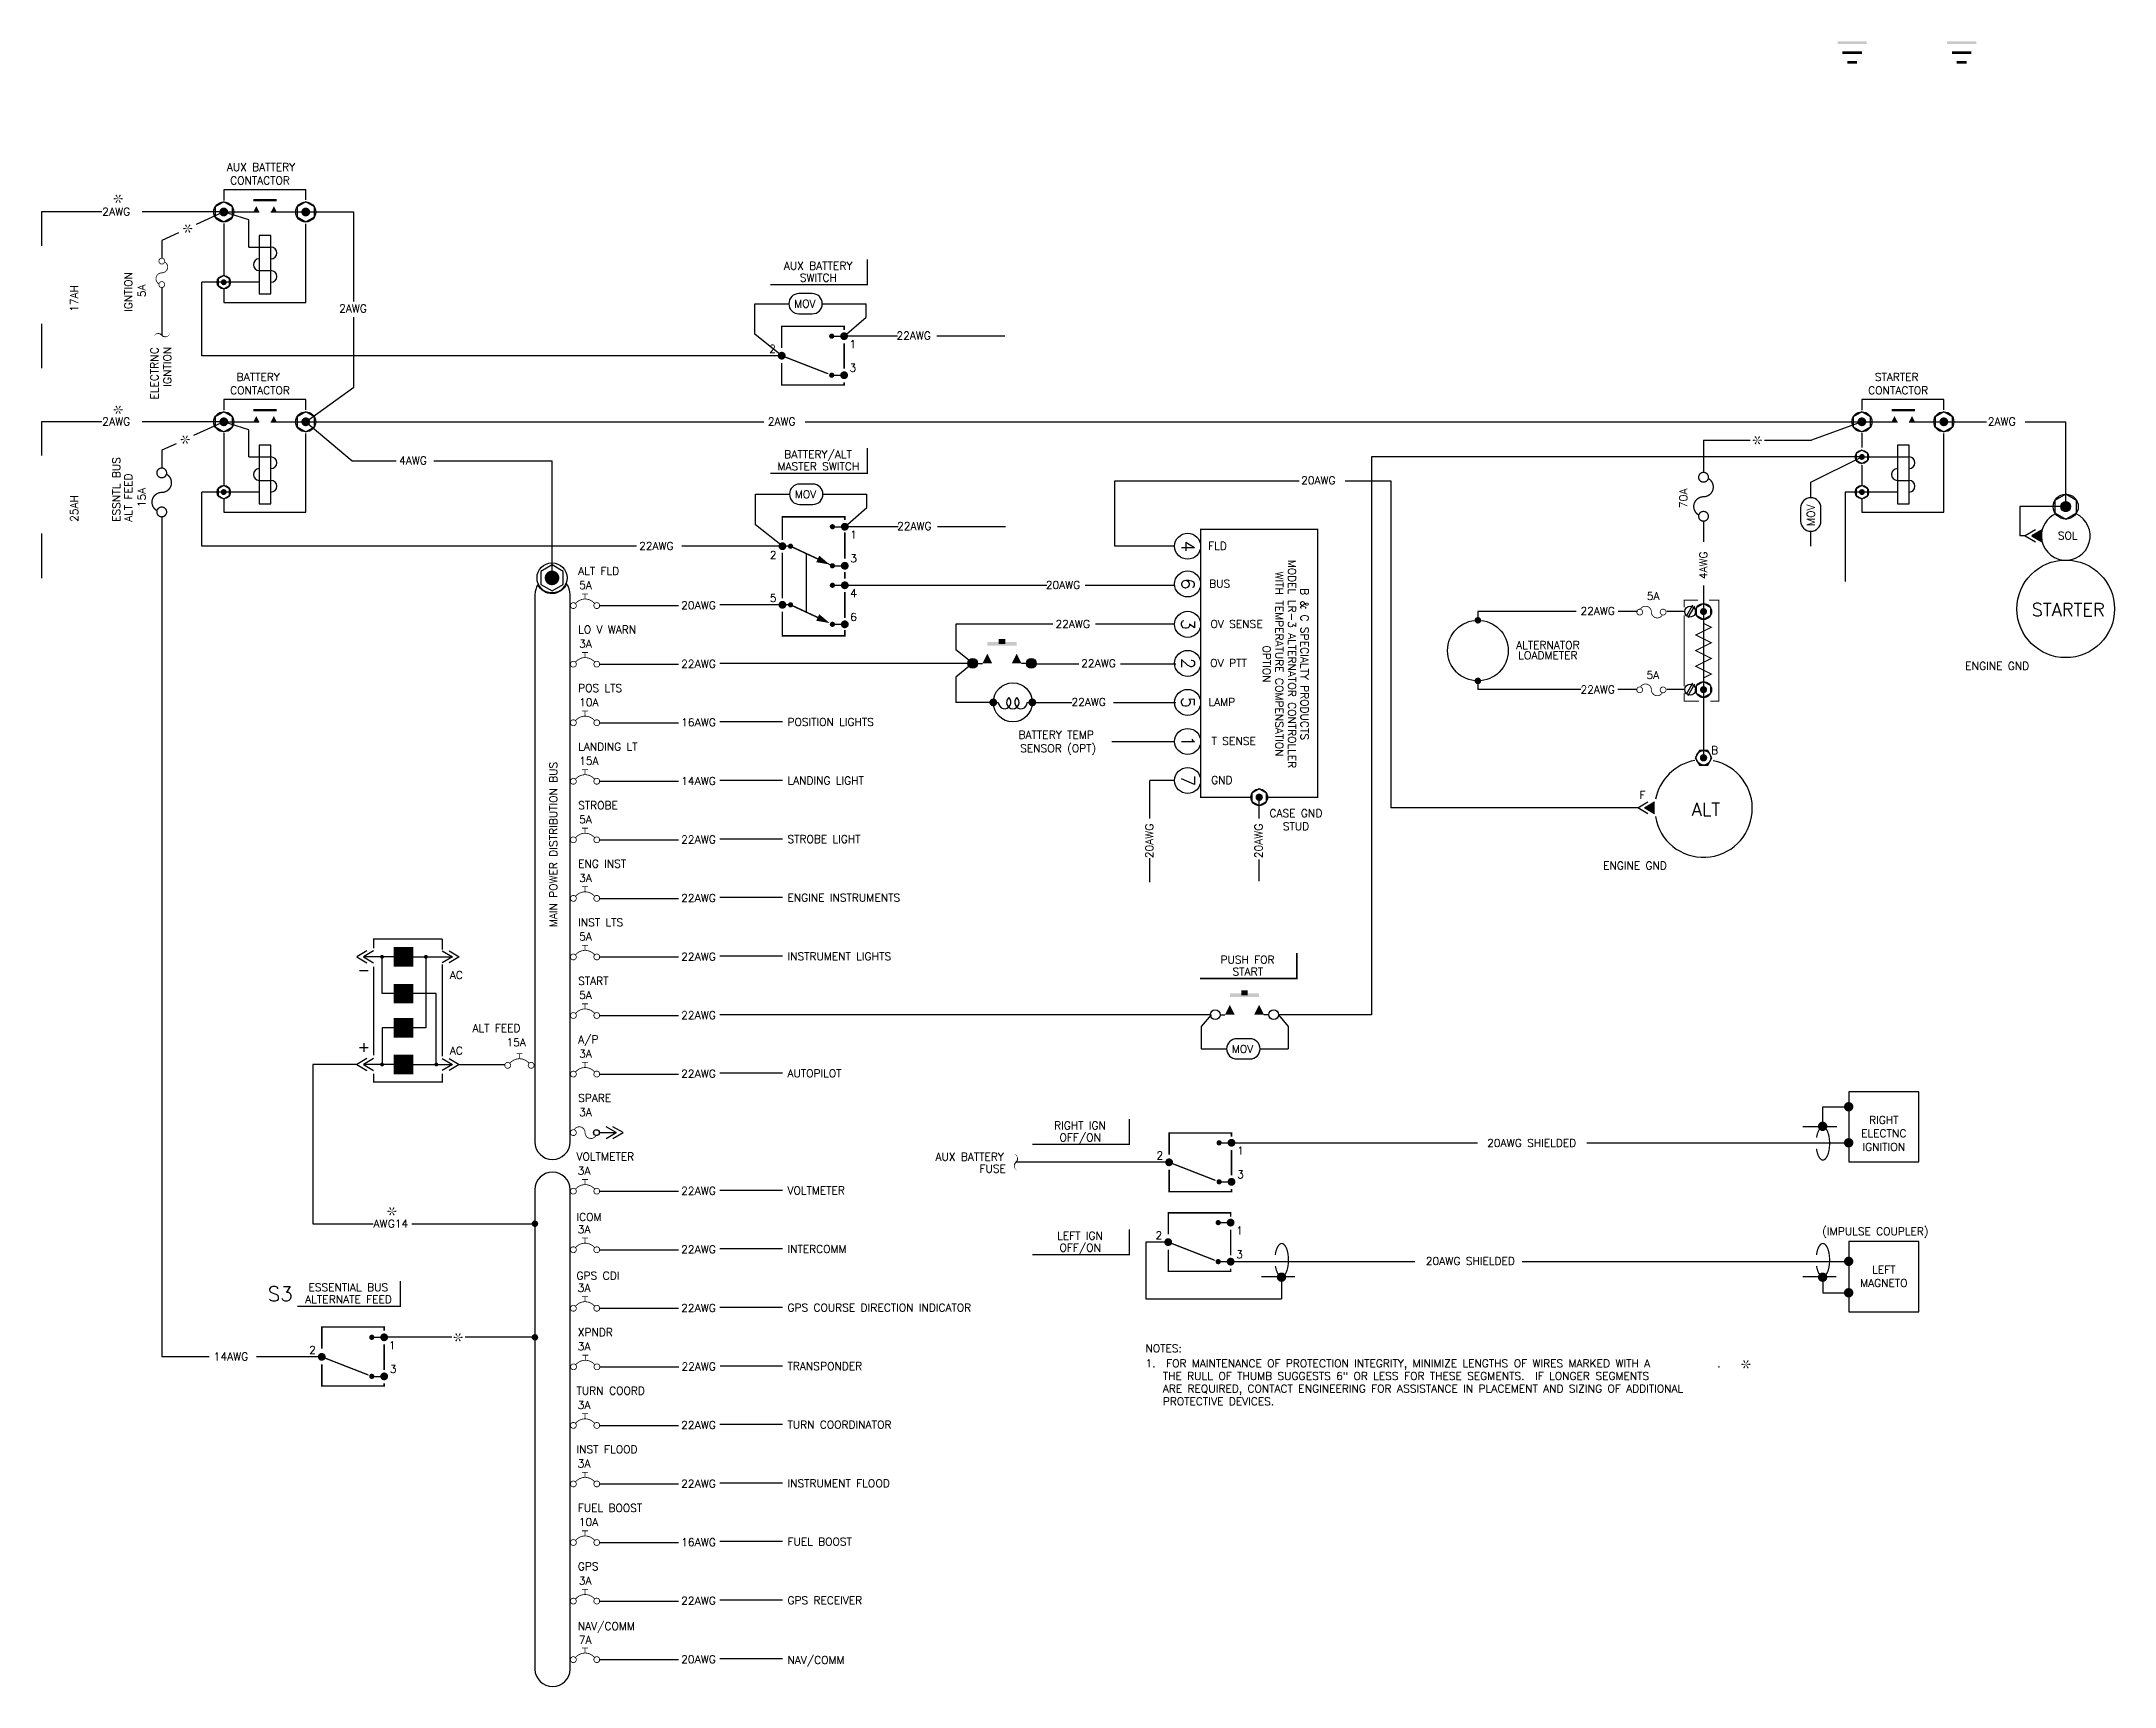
# Model space of a CAD drawing. Extents: x 0.7 to 32.5, y -19.5 to 25.
# Drawn here: x 0.72 to 16.66, y 0.43 to 13.07 of the extents above; entities that cross this region are included whole.
import ezdxf
from ezdxf.enums import TextEntityAlignment as Align

# ---------------------------------------------------------------- set-up
doc = ezdxf.new("R2010")
doc.units = 0
doc.header["$LTSCALE"] = 0.5
doc.linetypes.add('HIDDEN', pattern=[0])
doc.layers.get('0').update_dxf_attribs({"linetype": 'CONTINUOUS'})
doc.styles.get("Standard").update_dxf_attribs({"font": 'ROMANS'})

msp = doc.modelspace()

# ---------------------------------------------------------------- texts
at = {"color": 0}
for s, height, p in [('AUX BATTERY', 0.05999999999994, (2.143303969553155, 12.07270756004239)), ('CONTACTOR', 0.05999999999994, (2.169463635270599, 11.96985041718536)), ('2AWG', 0.05999961599994003, (1.186984465125364, 11.73033168531967)), ('2AWG', 0.05999961599994003, (3.007393132171649, 10.986255244916)), ('MOV', 0.05999999999994, (6.504864456689936, 11.0224020740998)), ('22AWG', 0.05999961599994003, (7.290933506644239, 10.7782354407441)), ('BATTERY', 0.05999999999994, (2.219594191095213, 10.46029605182729)), ('STARTER', 0.05999999999994, (14.81245320706342, 10.46029605182729)), ('CONTACTOR', 0.05999999999994, (2.169463635270599, 10.35743890897026)), ('CONTACTOR', 0.05999999999994, (14.76232265123881, 10.35743890897026)), ('2AWG', 0.05999961599994003, (1.186984465125364, 10.11792017710457)), ('2AWG', 0.05999961599994003, (6.301908379050134, 10.11792017710457)), ('2AWG', 0.05999961599994003, (15.6822176712796, 10.11792017710457)), ('4AWG', 0.05999961599994003, (3.467964048362086, 9.817920177104568)), ('20AWG', 0.05999961599994003, (10.40324084178679, 9.66506081647379)), ('MOV', 0.05999999999994, (6.509995784553162, 9.558045113378677)), ('22AWG', 0.05999961599994003, (7.296064834507464, 9.31387848002298)), ('22AWG', 0.05999961599994003, (5.313901000010221, 9.161650579499568)), ('ALT FLD', 0.06, (4.844450400669355, 8.969038765129536)), ('5A', 0.06, (4.852839186443837, 8.860077918123434)), ('20AWG', 0.05999961599994003, (5.637672494004366, 8.705441356684133)), ('20AWG', 0.05999961599994003, (8.439581904353625, 8.861611603947313)), ('22AWG', 0.05999961599994003, (8.51489951650648, 8.561611603947313)), ('LO V WARN', 0.06, (4.844450400669355, 8.51903876512954)), ('3A', 0.06, (4.852839186443837, 8.41007791812343)), ('22AWG', 0.05999961599994003, (5.637672494004366, 8.255441356684134)), ('22AWG', 0.05999961599994003, (8.712608248407717, 8.259136823116247)), ('POS LTS', 0.06, (4.844450400669355, 8.069038765129537)), ('10A', 0.06, (4.852839186443837, 7.960077918123436)), ('22AWG', 0.05999961599994003, (8.637290636254866, 7.961611603947319)), ('16AWG', 0.05999961599994003, (5.637672494004366, 7.805441356684136)), ('POSITION LIGHTS', 0.06, (6.453151679412147, 7.808425250103267)), ('LANDING LT', 0.06, (4.844450400669355, 7.619038765129535)), ('BATTERY TEMP', 0.06, (8.230454014498545, 7.710051790825244)), ('SENSOR (OPT)', 0.06, (8.243239749335704, 7.606407797812969)), ('B', 0.06, (13.55561091632696, 7.59196235553829)), ('15A', 0.06, (4.852839186443837, 7.510077918123433)), ('14AWG', 0.05999961599994003, (5.637672494004366, 7.355441356684133)), ('LANDING LIGHT', 0.06, (6.453151679412147, 7.358425250103271)), ('STROBE', 0.06, (4.844450400669355, 7.16903876512954)), ('5A', 0.06, (4.852839186443837, 7.06007791812343)), ('22AWG', 0.05999961599994003, (5.637672494004366, 6.905441356684134)), ('STROBE LIGHT', 0.06, (6.453151679412147, 6.908425250103268)), ('ENG INST', 0.06, (4.844450400669355, 6.719038765129537)), ('3A', 0.06, (4.852839186443837, 6.610077918123435)), ('22AWG', 0.05999961599994003, (5.637672494004366, 6.455441356684134)), ('ENGINE INSTRUMENTS', 0.06, (6.453151679412147, 6.458425250103265)), ('INST LTS', 0.06, (4.844450400669355, 6.269038765129541)), ('5A', 0.06, (4.852839186443837, 6.160077918123432)), ('22AWG', 0.05999961599994003, (5.637672494004366, 6.005441356684135)), ('INSTRUMENT LIGHTS', 0.06, (6.453151679412147, 6.008425250103262)), ('START', 0.06, (4.844450400669355, 5.819038765129537)), ('5A', 0.06, (4.852839186443837, 5.710077918123434)), ('22AWG', 0.05999961599994003, (5.637672494004366, 5.555441356684134)), ('ALT FEED', 0.06, (4.032228077668386, 5.455988227210028)), ('A/P', 0.06, (4.844450400669355, 5.369038765129534)), ('15A', 0.06, (4.294436371008866, 5.347027380203924)), ('3A', 0.06, (4.852839186443837, 5.26007791812343)), ('MOV', 0.05999999999994, (9.870225404458528, 5.29621935324544)), ('22AWG', 0.05999961599994003, (5.637672494004366, 5.105441356684133)), ('AUTOPILOT', 0.06, (6.453151679412147, 5.10842525010326)), ('SPARE', 0.06, (4.844450400669355, 4.919038765129536)), ('3A', 0.06, (4.852839186443837, 4.810077918123427)), ('VOLTMETER', 0.06, (4.832691954890217, 4.469038765129533)), ('3A', 0.06, (4.841080740664699, 4.360077918123431)), ('22AWG', 0.05999961599994003, (5.637672494004366, 4.205441356684134)), ('VOLTMETER', 0.06, (6.453151679412147, 4.208425250103262)), ('AWG14', 0.06, (3.272582609588643, 3.953392568181856)), ('ICOM', 0.06, (4.832691954890217, 4.004246630680341)), ('3A', 0.06, (4.841080740664699, 3.910077918123428)), ('(IMPULSE COUPLER)', 0.05999999999994002, (14.40897447859692, 3.894982606256799)), ('22AWG', 0.05999961599994003, (5.637672494004366, 3.755441356684133)), ('INTERCOMM', 0.06, (6.453151679412147, 3.758425250103259)), ('GPS CDI', 0.06, (4.832691954890217, 3.554246630680341)), ('3A', 0.06, (4.841080740664699, 3.460077918123428)), ('22AWG', 0.05999961599994003, (5.637672494004366, 3.305441356684133)), ('GPS COURSE DIRECTION INDICATOR', 0.06, (6.453151679412147, 3.308425250103259)), ('3A', 0.06, (4.841080740664699, 3.01007791812343)), ('XPNDR', 0.06, (4.841232717871685, 3.119038765129532)), ('NOTES:', 0.06, (9.205402810632862, 2.994684301428272)), ('14AWG', 0.05999961599994003, (2.042888089305457, 2.932409853002526)), ('22AWG', 0.05999961599994003, (5.63914130555932, 2.855441356684136)), ('TRANSPONDER', 0.06, (6.454620490967101, 2.858425250103267)), ('1.  FOR MAINTENANCE OF PROTECTION INTEGRITY, MINIMIZE LENGTHS OF WIRES MARKED WITH A    .', 0.06, (9.205402810632862, 2.87937021511283)), ('TURN COORD', 0.06, (4.832691954890217, 2.669038765129529)), ('   THE RULL OF THUMB SUGGESTS 6" OR LESS FOR THESE SEGMENTS.  IF LONGER SEGMENTS', 0.06, (9.205402810632862, 2.782227357969973)), ('   ARE REQUIRED, CONTACT ENGINEERING FOR ASSISTANCE IN PLACEMENT AND SIZING OF ADDITIONAL', 0.06, (9.205402810632862, 2.685084500827116)), ('3A', 0.06, (4.841080740664699, 2.560077918123427)), ('   PROTECTIVE DEVICES.', 0.06, (9.205402810632862, 2.587941643684259)), ('22AWG', 0.05999961599994003, (5.637672494004366, 2.405441356684134)), ('TURN COORDINATOR', 0.06, (6.453151679412147, 2.408425250103265)), ('INST FLOOD', 0.06, (4.832691954890217, 2.219038765129533)), ('3A', 0.06, (4.841080740664699, 2.110077918123431)), ('22AWG', 0.05999961599994003, (5.637672494004366, 1.955441356684132)), ('INSTRUMENT FLOOD', 0.06, (6.453151679412147, 1.958425250103262)), ('FUEL BOOST', 0.06, (4.841232717871685, 1.76903876512953)), ('10A', 0.06, (4.849621503646167, 1.660077918123428)), ('16AWG', 0.05999961599994003, (5.637672494004366, 1.505441356684133)), ('FUEL BOOST', 0.06, (6.453151679412147, 1.509460082555569)), ('GPS', 0.06, (4.841232717871685, 1.319038765129535)), ('3A', 0.06, (4.849621503646167, 1.210077918123429)), ('GPS RECEIVER', 0.06, (6.453151679412147, 1.058425250103263)), ('22AWG', 0.05999961599994003, (5.637672494004366, 1.055441356684132)), ('NAV/COMM', 0.06, (4.841232717871685, 0.8601178397429698)), ('7A', 0.06, (4.849621503646167, 0.7549572348492584)), ('20AWG', 0.05999961599994003, (5.637672494004366, 0.6054413566841326)), ('NAV/COMM', 0.06, (6.453151679412147, 0.5995043247166982))]:
    msp.add_text(s, height=height, dxfattribs=at).set_placement(p)
for s, height, p in [('AUX BATTERY', 0.05999999999994002, (6.689389714602572, 11.31443194418851)), ('SWITCH', 0.05999999999994002, (6.691529496088497, 11.22235995376348)), ('2', 0.06, (6.33847419911328, 10.6760866637783)), ('1', 0.06, (6.957690015029305, 10.71255946779563)), ('3', 0.06, (6.957690015029305, 10.53019544770896)), ('BATTERY/ALT', 0.05999999999994002, (6.689389714602572, 9.864976924183354)), ('MASTER SWITCH', 0.05999999999994002, (6.691529496088497, 9.772904933758324)), ('1', 0.06, (6.962821342892529, 9.24820250707451)), ('SOL', 0.06, (16.29438433337906, 9.241062531305246)), ('2', 0.06, (6.343605526976506, 9.091728135827957)), ('3', 0.06, (6.962821342892529, 9.06583848698784)), ('FLD', 0.05999961599994003, (9.760005038608115, 9.161915592913111)), ('BUS', 0.05999961599994003, (9.776919710618785, 8.87199831562057)), ('5', 0.06, (6.343605526976506, 8.761729703057178)), ('4', 0.06, (6.962821342892529, 8.798202507074514)), ('5A', 0.06, (13.10963615687069, 8.777033906765205)), ('6', 0.06, (6.962821342892529, 8.61583848698784)), ('OV SENSE', 0.05999961599994003, (9.906598862700589, 8.56191559291311)), ('22AWG', 0.06, (12.68204656422349, 8.662011982538628)), ('STARTER', 0.1, (16.29938791644492, 8.652370850707904)), ('ALTERNATOR', 0.06, (12.29968285565911, 8.399104738873016)), ('OV PTT', 0.05999961599994003, (9.844578398661465, 8.261915592913109)), ('LOADMETER', 0.06, (12.29968285565911, 8.320955289480084)), ('ENGINE GND', 0.06, (15.7539463621767, 8.239698746311312)), ('5A', 0.06, (13.10552468596216, 8.169060890419862)), ('LAMP', 0.05999961599994003, (9.792853821933184, 7.961915592913116)), ('22AWG', 0.06, (12.68204656422349, 8.058146880349101)), ('T SENSE', 0.05999961599994003, (9.884045966686362, 7.661915592913108)), ('GND', 0.05999961599994003, (9.793834382629454, 7.361915592913111)), ('F', 0.06, (13.02588081667069, 7.247939749206272)), ('ALT', 0.1, (13.51485349877153, 7.118161669038423)), ('CASE GND', 0.06, (10.36269362667838, 7.107591496803196)), ('STUD', 0.06, (10.36269362667838, 7.006934793904642)), ('ENGINE GND', 0.06, (12.9694119445033, 6.705489564641831)), ('PUSH FOR', 0.05999999999994002, (9.99069332633955, 5.982490685475016)), ('START', 0.05999999999994002, (9.992833107825476, 5.890418695049986)), ('RIGHT', 0.05999999999994002, (14.88182112834364, 4.750045916509887)), ('RIGHT IGN', 0.05999999999994002, (8.70274051833031, 4.707618978354502)), ('OFF/ON', 0.05999999999994002, (8.704880299816237, 4.615546987929473)), ('20AWG SHIELDED', 0.05999999999994002, (12.17549480355165, 4.573667509547398)), ('ELECTNC', 0.05999999999994002, (14.88182112834364, 4.647188773652847)), ('AUX BATTERY', 0.05999999999994002, (7.854547913669558, 4.46720254451105)), ('2', 0.06, (9.316317620552717, 4.47734516171159)), ('1', 0.06, (9.935533436468742, 4.513817965728924)), ('IGNITION', 0.05999999999994002, (14.88182112834364, 4.543022035533474)), ('FUSE', 0.05999999999994002, (8.031138652509668, 4.37513055408602)), ('3', 0.06, (9.935533436468742, 4.331453945642252)), ('LEFT IGN', 0.05999999999994002, (8.70274051833031, 3.860151004765311)), ('OFF/ON', 0.05999999999994002, (8.704880299816237, 3.768079014340282)), ('2', 0.06, (9.30941182919163, 3.863986770491518)), ('1', 0.06, (9.928627645107655, 3.900459574508853)), ('3', 0.06, (9.928627645107655, 3.718095554422181)), ('20AWG SHIELDED', 0.05999999999994002, (11.7039553068969, 3.66585098628117)), ('ESSENTIAL BUS', 0.05999999999994002, (3.077899040208575, 3.463667084134253)), ('MAGNETO', 0.05999999999994002, (14.88182112834364, 3.496675706568007)), ('LEFT', 0.05999999999994002, (14.88182112834364, 3.599532849425045)), ('S3', 0.1125, (2.554545911876053, 3.387328809453528)), ('ALTERNATE FEED', 0.05999999999994002, (3.080038821694501, 3.371595093709223)), ('2', 0.06, (2.802563591877605, 2.98248897656013)), ('1', 0.06, (3.414041770148135, 3.018961780577466)), ('3', 0.06, (3.421779407793631, 2.836597760490792))]:
    msp.add_text(s, height=height, dxfattribs=at).set_placement(p, align=Align.CENTER)
for s, p in [('17AH', (1.000814489043065, 10.98951716988234)), ('IGNTION', (1.416744083605403, 10.98951716988234)), ('5A', (1.519601226462437, 11.1021182372915)), ('ELECTRNC', (1.617908002239052, 10.31680895021085)), ('IGNTION', (1.716437293589018, 10.41525405052915)), ('ESSNTL BUS', (1.325098604579807, 9.377105661667237)), ('ALT FEED', (1.416744083605403, 9.377105661667237)), ('25AH', (1.000814489043065, 9.377105661667237)), ('15A', (1.519601226462437, 9.489706729076396)), ('70A', (13.37115390042621, 9.482803848922917)), ('MOV', (14.35119062037554, 9.344560757461458)), ('4AWG', (13.52458519488828, 8.9354628065045)), ('20AWG', (9.265720833429555, 6.792523163863066)), ('20AWG', (10.10548718307488, 6.792523163863066))]:
    msp.add_text(s, height=0.05999999999994, rotation=90, dxfattribs=at).set_placement(p)
for s, height, rotation, p in [('4', 0.1, 270, (9.482122625651472, 9.18913375323713)), ('6', 0.1, 270, (9.482122625651472, 8.899216475944588)), ('WITH TEMPERATURE COMPENSATION', 0.06, 270, (10.20468557494559, 8.283520447116988)), ('MODEL LR-3 ALTERNATOR CONTROLLER', 0.06, 270, (10.30182843208845, 8.283520447116988)), ('B & C SPECIALTY PRODUCTS', 0.06, 270, (10.3989712892313, 8.283520447116988)), ('3', 0.1, 270, (9.482122625651472, 8.589133753237128)), ('2', 0.1, 270, (9.482122625651472, 8.289133753237131)), ('OPTION', 0.06, 270, (10.10754271780273, 8.283520447116988)), ('5', 0.1, 270, (9.482122625651472, 7.989133753237135)), ('1', 0.1, 270, (9.482122625651472, 7.68913375323713)), ('MAIN POWER DISTRIBUTION BUS', 0.05999999999994002, 90, (4.684095249426202, 6.897049983886871)), ('7', 0.1, 270, (9.482122625651472, 7.38913375323713))]:
    msp.add_text(s, height=height, rotation=rotation, dxfattribs=at).set_placement(p, align=Align.CENTER)
for p in [(3.958170870617552, 5.863774903053772), (3.958170870617552, 5.283344339213293)]:
    msp.add_text('AC', height=0.06, dxfattribs=at).set_placement(p, align=Align.RIGHT)

# ---------------------------------------------------------------- blocks, each defined once
blk = doc.blocks.new('CB')
at = {"color": 0, "const_width": 0.01}
for points in [[(-0.3047399613886519, -0.03719923071831133, 273.9696988207883), (-0.3052825490245326, -0.0371260646420204, 273.9696988207883)], [(-0.02704903082498689, 0.02597306164975421, 0.4727572666355321), (-0.2729509691754153, 0.02597306164926749, 0.4727572666355321)], [(-0.005842398127015258, -0.03704208935961262, 692.0208592420624), (-0.006056408857205042, -0.03700770070883053, 692.0208592420624)]]:
    blk.add_lwpolyline(points, format="xyb", dxfattribs=at)
for points in [[(-0.1875, 0.1499999999999986), (-0.1125000000000007, 0.1499999999999986)], [(-0.1500000000000021, 0.08409902576697448), (-0.1500000000000021, 0.1499999999999986)]]:
    blk.add_lwpolyline(points, dxfattribs=at)
blk = doc.blocks.new('BBCP')
at = {"color": 0}
blk.add_line((0.2250247472256968, 0), (0.8337464384351927, 0), dxfattribs=at)
at = {"color": 0, "xscale": 0.6, "yscale": 0.6, "zscale": 0.6}
blk.add_blockref('CB', (0.2054702213235435, -4.940492459581947e-15), dxfattribs=at)
blk = doc.blocks.new('LAMP')
at = {"color": 0}
for p, q in [((0, 0), (0.03877701951980583, 0)), ((0.2612229804801958, 0), (0.3000000000000007, 0))]:
    blk.add_line(p, q, dxfattribs=at)
at = {"color": 0, "const_width": 0.03}
for points in [[(-0.01499999999999968, 0, 1), (0.01499999999999968, 0, 1)], [(0.285000000000001, 0, 1), (0.3150000000000004, 0, 1)]]:
    blk.add_lwpolyline(points, format="xyb", close=True, dxfattribs=at)
at = {"color": 0}
blk.add_circle((0.1500000000000004, 0), 0.15, dxfattribs=at)
for centre, start, end in [((0.08719172867000857, 0), 180, 49.56020690844326), ((0.1500000000000004, 0), 130.4397930915567, 49.56020690844189), ((0.212808271329993, 0), 130.4397930915589, 0)]:
    blk.add_arc(centre, 0.04841470915020239, start, end, dxfattribs=at)
blk = doc.blocks.new('SPADETERM')
at = {"color": 0}
for p, q in [((0, 0), (-0.09778629398190475, 0.0564569431535098)), ((-0.09778629398190475, -0.0564569431535098), (0, 0)), ((0.06509466086077254, 0), (-0.03269163312113221, 0.0564569431535098)), ((-0.03269163312113221, -0.0564569431535098), (0.06509466086077254, 0))]:
    blk.add_line(p, q, dxfattribs=at)
blk = doc.blocks.new('SPADTERM')
at = {"color": 0, "xscale": 0.8, "yscale": 0.8, "zscale": 0.8, "rotation": 270}
blk.add_blockref('SPADETERM', (0, 0.05207572868861732), dxfattribs=at)
blk = doc.blocks.new('FUSE')
at = {"color": 0, "const_width": 0.01}
blk.add_lwpolyline([(0.1404259733037172, -0.03625724772812688, -729.2147678623838), (0.1406250000000036, -0.03630921887069505, -0.7745966692415445), (0, 0, 0.7745966692414826), (-0.1406250000000036, 0.03630921887069505, 55.55771820439573), (-0.1380376597728556, 0.03554085559310494, 55.55771820439573)], format="xyb", dxfattribs=at)
blk = doc.blocks.new('GND')
at = {"color": 0}
for points in [[(5.2875, 6.46), (5.2875, 6.44), (5.5125, 6.46), (5.5125, 6.44)], [(5.325, 6.385), (5.325, 6.365), (5.475, 6.385), (5.475, 6.365)], [(5.4375, 6.29), (5.4375, 6.31), (5.3625, 6.29), (5.3625, 6.31)]]:
    blk.add_trace(points, dxfattribs=at)
blk = doc.blocks.new('DOT')
at = {"color": 0, "const_width": 0.025}
blk.add_lwpolyline([(-0.01249999999999929, 0, 1), (0.01249999999999929, 0, 1)], format="xyb", close=True, dxfattribs=at)
blk = doc.blocks.new('CUTOFF')
at = {"color": 0}
blk.add_lwpolyline([(-0.1278728342885813, -0.02914608058412682, 0, 0.02, -0.591879645207404), (0, 0, 0.02, 0, 0.591879645207404), (0.1278728342885955, 0.02914608058414103, 0, 0, 0.591879645207404)], format="xyseb", dxfattribs=at)
blk = doc.blocks.new('PB')
at = {"color": 0}
for p, q in [((0.03749999999999964, 0), (0.07499999999999929, 0)), ((0.4124999999999996, 0), (0.375, 0))]:
    blk.add_line(p, q, dxfattribs=at)
for centre in [(0, 0), (0.4500000000000002, 0)]:
    blk.add_circle(centre, 0.03749999999999964, dxfattribs=at)
for points in [[(0.07499999999999929, 0), (0.1499999999999995, 0), (0.1124999999999998, 0.07500000000000018)], [(0.375, 0), (0.375, 0), (0.2999999999999998, 0), (0.3374999999999995, 0.07500000000000018)]]:
    blk.add_solid(points, dxfattribs=at)
for points in [[(0.3374999999999995, 0.1350000000000007), (0.3374999999999995, 0.165), (0.1124999999999998, 0.1350000000000007), (0.1124999999999998, 0.165)], [(0.1999999999999993, 0.1500000000000004), (0.25, 0.1500000000000004), (0.1999999999999993, 0.1875), (0.25, 0.1875)]]:
    blk.add_trace(points, dxfattribs=at)
blk = doc.blocks.new('DIODE')
at = {"color": 0}
blk.add_lwpolyline([(0, 0, 0.15, 0.15, 0), (0, -0.02324600182806336, 0, 0.15, 0), (0, -0.1510990118823976, 0.15, 0.15, 0)], format="xyseb", dxfattribs=at)
blk = doc.blocks.new('STAR')
at = {"color": 0}
for points in [[(-6.661338147750939e-16, 0, 0, 0.01, 0), (-0.03000000000000069, 0, 0, 0, 0)], [(-9.992007221626409e-16, 0, 0, 0.01, 0), (-0.01500000000000112, 0.02598076211353373, 0, 0, 0)], [(-5.551115123125783e-16, -8.881784197001252e-16, 0, 0.01, 0), (-0.01500000000000079, -0.02598076211353373, 0, 0, 0)], [(-6.661338147750939e-16, 8.881784197001252e-16, 0, 0.01, 0), (0.01499999999999946, 0.02598076211353373, 0, 0, 0)], [(-8.881784197001252e-16, 0, 0, 0.01, 0), (0.01499999999999924, -0.02598076211353373, 0, 0, 0)], [(-6.661338147750939e-16, 0, 0, 0.01, 0), (0.02999999999999936, 0, 0, 0, 0)]]:
    blk.add_lwpolyline(points, format="xyseb", dxfattribs=at)
at = {"color": 0, "const_width": 0.005}
for points in [[(-0.02750000000000075, 0, 1), (-0.03250000000000064, 0, 1)], [(-0.01375000000000115, 0.02381569860407229, 1), (-0.0162500000000011, 0.02814582562299428, 1)], [(0.01374999999999948, 0.02381569860407318, 1), (0.01624999999999943, 0.02814582562299517, 1)], [(0.02749999999999941, 0, 1), (0.03249999999999931, 0, 1)], [(-0.01375000000000082, -0.02381569860407318, 1), (-0.01625000000000076, -0.02814582562299517, 1)], [(0.01374999999999926, -0.02381569860407229, 1), (0.01624999999999921, -0.02814582562299428, 1)]]:
    blk.add_lwpolyline(points, format="xyb", close=True, dxfattribs=at)

# ---------------------------------------------------------------- linework, layer by layer
at = {"color": 0}
for p, q in [((1.183597099062016, 11.75785383460949), (0.7191951863921884, 11.75785383460949)), ((0.7191951863921884, 11.75785383460949), (0.7191951863921884, 11.49848016310997)), ((2.120754532449096, 11.75785383460949), (1.492782852152468, 11.75785383460949)), ((2.120754532449096, 11.75785383460949), (1.908476907811632, 11.66054607148093)), ((2.314426823878117, 11.69711332021167), (2.11934569110564, 11.75785383460949)), ((2.141845691105617, 11.75785383460949), (2.393359521769507, 11.75785383460949)), ((2.314426823878117, 11.48785383460922), (2.314426823878117, 11.69711332021167)), ((2.483359521769416, 11.75785383460949), (2.750754532449097, 11.75785383460949)), ((2.750754532449097, 11.75785383460949), (3.120140240704073, 11.75785383460949)), ((3.120140240704072, 11.07091792446639), (3.120140240704073, 11.75785383460949)), ((1.773930286811017, 11.59887009056473), (1.643703041796084, 11.53917410549593)), ((1.643703041796084, 11.53917410549593), (1.643703041796084, 11.40203291128176)), ((2.314426823878117, 11.48785383460922), (2.483359521769416, 11.48785383460922)), ((2.393359521769507, 11.57785383460913), (2.393359521769507, 11.12785383460958)), ((2.483359521769416, 11.57785383460913), (2.393359521769507, 11.57785383460913)), ((2.483359521769416, 11.12785383460958), (2.483359521769416, 11.57785383460913)), ((1.643703041796084, 11.1782086949583), (1.643703041796084, 10.81136223250499)), ((1.95108764751753, 10.65352968951051), (1.95108764751753, 11.2178538346095)), ((2.393359521769507, 11.21785383460949), (1.95108764751753, 11.2178538346095)), ((2.393359521769507, 11.3078538346094), (2.483359521769416, 11.3078538346094)), ((2.393359521769507, 11.12785383460958), (2.483359521769416, 11.12785383460958)), ((6.202245425104777, 11.0529254862209), (6.464590551114461, 11.0529254862209)), ((6.202245425104778, 10.81863674382958), (6.202245425104777, 11.0529254862209)), ((6.643865109807421, 11.13091825860862), (6.542583323502178, 11.13091825860862)), ((6.721857882195137, 11.0529254862209), (7.060130260889927, 11.0529254862209)), ((7.060130260889927, 10.95006701832608), (7.060130260889927, 11.0529254862209)), ((0.7191951863921884, 10.89848016310997), (0.7191951863921884, 10.55727157035934)), ((3.120140240704072, 10.41152474252576), (3.120140240704072, 10.95008499537223)), ((6.542583323502178, 10.97493271383318), (6.643865109807421, 10.97493271383318)), ((6.889593453811409, 10.80349071395825), (7.060130260889927, 10.95006701832608)), ((6.410022062676587, 10.65352968951051), (6.202245425104778, 10.81863674382958)), ((6.79432191034549, 10.80349071395825), (6.889593453811409, 10.80349071395825)), ((7.300179756522562, 10.80349071395825), (6.9107217030211, 10.80349071395825)), ((8.123872014132495, 10.80349071395825), (7.60221872022795, 10.80349071395825)), ((6.410022062676587, 10.65352968951051), (1.95108764751753, 10.65352968951051)), ((2.750754532449097, 10.14544232639439), (3.120140240704072, 10.41152474252576)), ((6.79432191034549, 10.50349071395825), (6.889593453811409, 10.50349071395825)), ((0.7191951863921886, 10.14544232639439), (0.7191951863921886, 9.886068654894867)), ((1.183597099062016, 10.14544232639439), (0.7191951863921886, 10.14544232639439)), ((2.120754532449096, 10.14544232639439), (1.492782852152468, 10.14544232639439)), ((2.120754532449096, 10.14544232639439), (1.889177019982024, 10.03928752196066)), ((2.314426823878117, 10.08470181199657), (2.11934569110564, 10.14544232639439)), ((2.141845691105617, 10.14544232639439), (2.393359521769507, 10.14544232639439)), ((2.314426823878117, 9.875442326394118), (2.314426823878117, 10.08470181199657)), ((2.483359521769416, 10.14544232639439), (2.750754532449097, 10.14544232639439)), ((2.750754532449097, 10.14544232639439), (6.271911207064891, 10.14544232639439)), ((2.750754532449097, 10.14544232639439), (3.106539047554718, 9.845442326394387)), ((6.589930838815071, 10.14544232639439), (14.7136135484173, 10.14544232639439)), ((14.7136135484173, 10.14544232639439), (14.3270994927853, 10.00379698492486)), ((14.73470470707383, 10.14544232639439), (14.98621853773771, 10.14544232639439)), ((15.07621853773762, 10.14544232639439), (15.34361354841731, 10.14544232639439)), ((15.34361354841731, 10.14544232639439), (15.67099876689758, 10.14544232639439)), ((15.96898417381218, 10.14544232639439), (16.28061018959167, 10.14544232639439)), ((16.28061018959167, 9.493880837359157), (16.28061018959167, 10.14544232639439)), ((1.7537469005752, 9.977206546623675), (1.643703041796084, 9.926762597280835)), ((1.643703041796084, 9.926762597280835), (1.643703041796084, 9.789621403066661)), ((2.393359521769507, 9.965442326394033), (2.393359521769507, 9.515442326394478)), ((2.483359521769416, 9.965442326394033), (2.393359521769507, 9.965442326394033)), ((2.483359521769416, 9.515442326394478), (2.483359521769416, 9.965442326394033)), ((13.49607577191827, 10.00379698492486), (13.49607577191827, 9.756133926315684)), ((13.49607577191827, 10.00379698492486), (13.85525697025149, 10.00379698492486)), ((13.96384653230179, 10.00379698492486), (14.3270994927853, 10.00379698492486)), ((14.98621853773771, 9.965442326394033), (14.98621853773771, 9.515442326394478)), ((15.07621853773762, 9.965442326394033), (14.98621853773771, 9.965442326394033)), ((15.07621853773762, 9.515442326394478), (15.07621853773762, 9.965442326394033)), ((2.314426823878117, 9.875442326394118), (2.483359521769416, 9.875442326394118)), ((3.106539047554718, 9.845442326394387), (3.445070035952182, 9.845442326394387)), ((3.736588031723181, 9.845442326394387), (4.644037427977209, 9.845442326394387)), ((4.644037427977209, 8.945784049638238), (4.644037427977209, 9.845442326394387)), ((14.7136135484173, 9.875442326394388), (10.94281898990722, 9.875442326394388)), ((10.94281898990722, 9.875442326394388), (10.94281898990723, 5.589172728789389)), ((14.32066720825444, 9.682495719180146), (14.7136135484173, 9.875442326394388)), ((14.71421596212135, 9.875442326394118), (15.07621853773762, 9.875442326394118)), ((2.393359521769507, 9.605442326394389), (1.95108764751753, 9.605442326394396)), ((1.95108764751753, 9.189172728789387), (1.95108764751753, 9.605442326394396)), ((2.393359521769507, 9.6954423263943), (2.483359521769416, 9.6954423263943)), ((6.207376752968003, 9.58856852549978), (6.469721878977687, 9.58856852549978)), ((6.207376752968004, 9.354279783108456), (6.207376752968003, 9.58856852549978)), ((6.648996437670647, 9.666561297887498), (6.547714651365403, 9.666561297887498)), ((6.726989210058363, 9.58856852549978), (7.065261588753152, 9.588568525499777)), ((7.065261588753152, 9.485710057604962), (7.065261588753152, 9.588568525499777)), ((8.97055636858898, 9.18913375323713), (8.97055636858898, 9.692582965763606)), ((8.97055636858898, 9.692582965763606), (10.38864495679197, 9.692582965763606)), ((10.74084218722348, 9.692582965763606), (11.09281898990722, 9.692582965763606)), ((11.09281898990722, 9.692582965763606), (11.09281898990722, 7.178868760886162)), ((14.32066720825444, 9.56155418296666), (14.32066720825444, 9.682495719180146)), ((14.7136135484173, 9.605442326394389), (14.58396485713442, 9.605442326394389)), ((14.58396485713442, 9.605442326394389), (14.58396485713442, 8.91719138529905)), ((14.98621853773772, 9.605442326394389), (14.7136135484173, 9.605442326394392)), ((14.98621853773771, 9.6954423263943), (15.07621853773762, 9.6954423263943)), ((1.643703041796084, 9.409485644902563), (1.643703041796084, 2.959932002292342)), ((2.393359521769507, 9.515442326394478), (2.483359521769416, 9.515442326394478)), ((6.547714651365403, 9.510575753112061), (6.648996437670647, 9.510575753112061)), ((6.894724781674634, 9.339133753237128), (7.065261588753152, 9.485710057604962)), ((14.24267443586672, 9.483561410578943), (14.24267443586672, 9.3822796242737)), ((14.39865998064216, 9.3822796242737), (14.39865998064216, 9.483561410578943)), ((14.98621853773771, 9.515442326394478), (15.07621853773762, 9.515442326394478)), ((16.28061018959167, 9.493880837359157), (15.92864713123955, 9.493880837359157)), ((15.92864713123955, 9.493880837359157), (15.92864713123955, 9.26888083735938)), ((0.7191951863921884, 9.28606865489487), (0.7191951863921884, 8.944860062144244)), ((6.415153390539813, 9.189172728789387), (6.207376752968004, 9.354279783108456)), ((6.799453238208715, 9.339133753237128), (6.894724781674634, 9.339133753237128)), ((7.305311084385787, 9.339133753237128), (6.915853030884325, 9.339133753237128)), ((8.12900334199572, 9.339133753237128), (7.607350048091175, 9.339133753237128)), ((13.49607577191827, 9.382864092003661), (13.49607577191827, 9.222608413601218)), ((14.32066720825444, 9.189506624339394), (14.32066720825444, 9.304286851885983)), ((15.9689125646865, 9.26888083735938), (15.92864713123955, 9.26888083735938)), ((5.292611508418108, 9.189172728789387), (1.95108764751753, 9.189172728789387)), ((6.415153390539813, 9.189172728789387), (5.640955464625054, 9.189172728789387)), ((6.477693616790737, 9.189172728789387), (6.400153390539813, 9.189172728789387)), ((6.799453238208715, 9.039133753237131), (6.477693616790737, 9.189172728789387)), ((9.430259025987999, 9.18913375323713), (8.97055636858898, 9.18913375323713)), ((6.799453238208715, 9.039133753237131), (6.894724781674634, 9.039133753237131)), ((6.799453238208715, 8.889133753237129), (6.894724781674634, 8.889133753237129)), ((6.900147770086996, 8.889133753237129), (8.448105634238674, 8.889133753237129)), ((8.743099615170689, 8.889133753237129), (9.430259025987999, 8.889133753237129)), ((13.49607577191827, 8.888282910663658), (13.49607577191827, 7.563410230455504)), ((6.415153390539813, 8.739172728789388), (5.934867744822188, 8.739172728789388)), ((6.477693616790737, 8.739172728789388), (6.400153390539813, 8.739172728789388)), ((11.76141684326764, 8.687163324725631), (11.76141684326764, 8.620146591067684)), ((12.51600633064896, 8.687163324725631), (11.76141684326764, 8.687163324725631)), ((12.988821722833, 8.687163324725631), (12.84080995376989, 8.687163324725631)), ((13.3511862967288, 8.687163324725631), (13.21495084733619, 8.687163324725631)), ((13.41226109704534, 8.736174598031027), (13.3617604443506, 8.648704901748333)), ((13.4261175035059, 8.728174598031028), (13.37561685081115, 8.640704901748334)), ((6.799453238208715, 8.589133753237128), (6.894724781674634, 8.589133753237128)), ((7.749429962630018, 8.589133753237128), (7.749429962630018, 8.394307402835377)), ((8.495179141834209, 8.589133753237128), (7.749429962630018, 8.589133753237128)), ((9.430259025987999, 8.589133753237128), (8.821555461163246, 8.589133753237128)), ((7.840709475578562, 8.289172728789392), (5.934867744822188, 8.289172728789392)), ((7.849160624395493, 8.312888003296862), (7.749429962630018, 8.394307402835377)), ((7.915709475578204, 8.289172728789392), (7.953209475578204, 8.289172728789392)), ((8.290709475578204, 8.289172728789392), (8.253209475578204, 8.289172728789392)), ((7.849160624395493, 8.265457454281918), (7.749429962630018, 8.184038054743404)), ((7.749429962630018, 8.184038054743404), (7.749429962630018, 7.989133753237135)), ((8.365625127768768, 8.286658972406062), (8.692887873735453, 8.286658972406062)), ((9.012987725385084, 8.286658972406062), (9.44008843571524, 8.286658972406062)), ((11.76141684326764, 8.154180058383577), (11.76141684326764, 8.087163324725632)), ((13.41226109704534, 8.136174598031028), (13.3617604443506, 8.048704901748334)), ((13.4261175035059, 8.128174598031029), (13.37561685081115, 8.040704901748333)), ((8.03618874744757, 7.989133753237135), (7.749429962630018, 7.989133753237135)), ((8.33618874744757, 7.989133753237135), (8.639537898460514, 7.989133753237135)), ((8.959637750110147, 7.989133753237135), (9.44008843571524, 7.989133753237135)), ((12.55300927291474, 8.087163324725632), (11.76141684326764, 8.087163324725632)), ((12.98471029419747, 8.087163324725632), (12.83669852513436, 8.087163324725632)), ((13.3511862967288, 8.087163324725632), (13.21495084733619, 8.087163324725632)), ((6.415153390539813, 7.83917272878939), (5.934867744822188, 7.83917272878939)), ((8.948671701496542, 7.689904381346058), (9.428957347214167, 7.689904381346058)), ((6.415153390539813, 7.389172728789394), (5.934867744822188, 7.389172728789394)), ((9.430259025987999, 7.38913375323713), (9.238522868178283, 7.38913375323713)), ((9.238522868178283, 7.09650064534182), (9.238522868178283, 7.38913375323713)), ((10.08023967190742, 7.09650064534182), (10.08023967190742, 7.260062940905091)), ((12.99003292902016, 7.178868760886162), (11.09281898990722, 7.178868760886162)), ((6.415153390539813, 6.939172728789392), (5.934867744822188, 6.939172728789392)), ((9.238522868178283, 6.608212560386492), (9.238522868178283, 6.791792671793879)), ((10.08023967190742, 6.616299096828418), (10.08023967190742, 6.782960534685255)), ((6.415153390539813, 6.489172728789389), (5.934867744822188, 6.489172728789389)), ((3.426906767379576, 6.033736694200406), (3.194686393212856, 6.033736694200406)), ((3.337475772879096, 5.751254415817541), (3.337475772879096, 6.033736694200406)), ((3.578005779261974, 6.033736694200406), (3.878765043002782, 6.033736694200406)), ((3.674458936874143, 6.033736694200406), (3.674458936874143, 5.488745625654444)), ((6.415153390539813, 6.039172728789393), (5.934867744822188, 6.039172728789393)), ((3.754421027484358, 5.751254415817534), (3.337475772879096, 5.751254415817541)), ((3.754421027484357, 5.206263347271579), (3.754421027484358, 5.751254415817534)), ((9.710281500903912, 5.589172728789389), (5.934867744822188, 5.589172728789388)), ((9.710281500903912, 5.589172728789389), (9.634603918970988, 5.497866763878436)), ((10.94281898990723, 5.589172728789389), (10.22807553999902, 5.589172728789389)), ((10.22807553999902, 5.589172728789389), (10.30375312193195, 5.497866763878436)), ((3.337475772879096, 5.488745625654444), (3.337475772879096, 5.206263347271579)), ((3.674458936874143, 5.488745625654444), (3.337475772879096, 5.488745625654444)), ((9.634603918970988, 5.497866763878436), (9.63460391897099, 5.326742765366543)), ((10.30375312193195, 5.497866763878436), (10.30375312193195, 5.326742765366542)), ((9.63460391897099, 5.326742765366543), (9.829951498883053, 5.326742765366542)), ((10.00922605757601, 5.404735537754261), (9.90794427127077, 5.404735537754261)), ((10.08721882996373, 5.326742765366542), (10.30375312193195, 5.326742765366542)), ((3.142610664524238, 5.206263347271579), (2.806078789688068, 5.206263347271579)), ((2.806078789688068, 5.206263347271579), (2.806078789688068, 3.98269635326284)), ((3.426906767379576, 5.206263347271579), (3.194686393212856, 5.206263347271579)), ((3.578005779261974, 5.206263347271579), (3.878765043002782, 5.206263347271579)), ((3.9308407716914, 5.206263347271579), (4.27822119685311, 5.206263347271579)), ((6.415153390539813, 5.139172728789391), (5.934867744822188, 5.139172728789391)), ((9.90794427127077, 5.248749992978823), (10.00922605757601, 5.248749992978823)), ((14.41196583468384, 4.881686708104093), (14.61182112834391, 4.881686708104093)), ((14.41196583468384, 4.738390211487111), (14.41196583468384, 4.881686708104093)), ((5.012580416504124, 4.682963505973949), (5.139333044480213, 4.682963505973949)), ((5.137864232925259, 4.682963505973949), (5.059635197739735, 4.72812906049676)), ((5.059635197739735, 4.637797951451138), (5.137864232925259, 4.682963505973949)), ((5.189939961613877, 4.682963505973949), (5.111710926428353, 4.72812906049676)), ((5.111710926428353, 4.637797951451138), (5.189939961613877, 4.682963505973949)), ((14.5202317080759, 4.727493097038382), (14.25862614459744, 4.727493097038382)), ((9.772165331784926, 4.604749211891541), (9.867436875250846, 4.604749211891541)), ((9.867436875250846, 4.604749211891541), (11.7590273026849, 4.604749211891541)), ((12.59865706654776, 4.604749211891541), (14.6118211283439, 4.604749211891541)), ((9.387865484116023, 4.454788187443799), (8.21010603980645, 4.454788187443799)), ((9.772165331784926, 4.304749211891542), (9.867436875250846, 4.304749211891543)), ((6.415153390539813, 4.239172728789385), (5.934867744822188, 4.239172728789385)), ((9.76525954042384, 3.991390820671469), (9.860531083889759, 3.991390820671469)), ((2.806078789688068, 3.98269635326284), (3.268846084116251, 3.98269635326284)), ((3.56527100465598, 3.98269635326284), (4.512638291977335, 3.982696353262839)), ((9.380959692754937, 3.841429796223728), (9.208100189567734, 3.841429796223728)), ((9.208100189567734, 3.841429796223728), (9.208100189567734, 3.405529396581698)), ((6.415153390539813, 3.789172728789389), (5.934867744822188, 3.789172728789389)), ((9.76525954042384, 3.691390820671471), (9.860531083889759, 3.691390820671471)), ((9.770745388321899, 3.693717044895487), (11.27587679209526, 3.693717044895487)), ((12.10147951693378, 3.693717044895485), (14.61182112834391, 3.693717044895485)), ((10.3543221188272, 3.575886699938317), (10.09846303707319, 3.575886699938317)), ((10.25180272715959, 3.564989585489591), (10.25180272715959, 3.405529396581698)), ((14.51448522635145, 3.575886699938317), (14.25862614459744, 3.575886699938317)), ((14.41196583468384, 3.564989585489591), (14.41196583468384, 3.452473832091031)), ((9.208100189567734, 3.405529396581698), (10.25180272715959, 3.405529396581698)), ((14.41196583468384, 3.452473832091031), (14.61182112834391, 3.452473832091031)), ((6.415153390539813, 3.339172728789389), (5.934867744822188, 3.339172728789389)), ((3.258411303109815, 3.109893026740081), (3.353682846575735, 3.109893026740081)), ((3.873027078840649, 3.109893026740083), (3.351574154083344, 3.109893026740083)), ((4.512638291977335, 3.109893026740083), (3.976765827605573, 3.109893026740083)), ((2.007297785279258, 2.959932002292342), (1.643703041796084, 2.959932002292342)), ((2.874111455440912, 2.95993200229234), (2.371968502348452, 2.95993200229234)), ((6.416622202094767, 2.889172728789391), (5.936336556377142, 2.889172728789391)), ((3.258411303109815, 2.809893026740084), (3.353682846575735, 2.809893026740084)), ((6.415153390539813, 2.439172728789388), (5.934867744822188, 2.439172728789388)), ((6.415153390539813, 1.989172728789385), (5.934867744822188, 1.989172728789385)), ((6.415153390539813, 1.540207561241693), (5.934867744822188, 1.540207561241693)), ((6.415153390539813, 1.089172728789386), (5.934867744822188, 1.089172728789386)), ((6.415153390539813, 0.6391727287893836), (5.934867744822188, 0.6391727287893836))]:
    msp.add_line(p, q, dxfattribs=at)
at = {"color": 0, "linetype": 'HIDDEN'}
msp.add_line((6.597318434179268, 9.133390760335722), (6.597318434179268, 8.683390760335723), dxfattribs=at)
at = {"color": 0}
for points in [[(2.187321336085059, 11.79628619660781), (2.120754532449096, 11.83471855860612), (2.054187728813133, 11.79628619660781), (2.054187728813133, 11.71942147261117), (2.120754532449096, 11.68098911061286), (2.187321336085059, 11.71942147261117)], [(2.81732133608506, 11.79628619660781), (2.750754532449097, 11.83471855860612), (2.684187728813133, 11.79628619660781), (2.684187728813133, 11.71942147261117), (2.750754532449097, 11.68098911061286), (2.81732133608506, 11.71942147261117)], [(2.165132401539738, 11.24347540927503), (2.120754532449096, 11.26909698394058), (2.076376663358454, 11.24347540927503), (2.076376663358454, 11.19223225994395), (2.120754532449096, 11.1666106852784), (2.165132401539738, 11.19223225994395)], [(2.187321336085059, 10.18387468839271), (2.120754532449096, 10.22230705039102), (2.054187728813133, 10.18387468839271), (2.054187728813133, 10.10700996439607), (2.120754532449096, 10.06857760239776), (2.187321336085059, 10.10700996439607)], [(2.81732133608506, 10.18387468839271), (2.750754532449097, 10.22230705039102), (2.684187728813133, 10.18387468839271), (2.684187728813133, 10.10700996439607), (2.750754532449097, 10.06857760239776), (2.81732133608506, 10.10700996439607)], [(14.78018035205327, 10.18387468839271), (14.7136135484173, 10.22230705039102), (14.64704674478134, 10.18387468839271), (14.64704674478134, 10.10700996439607), (14.7136135484173, 10.06857760239776), (14.78018035205327, 10.10700996439607)], [(15.41018035205327, 10.18387468839271), (15.34361354841731, 10.22230705039102), (15.27704674478134, 10.18387468839271), (15.27704674478134, 10.10700996439607), (15.34361354841731, 10.06857760239776), (15.41018035205327, 10.10700996439607)], [(14.75799141750795, 9.901063901059931), (14.7136135484173, 9.926685475725478), (14.66923567932666, 9.901063901059931), (14.66923567932666, 9.849820751728846), (14.7136135484173, 9.8241991770633), (14.75799141750795, 9.849820751728846)], [(2.165132401539738, 9.631063901059932), (2.120754532449096, 9.656685475725478), (2.076376663358454, 9.631063901059932), (2.076376663358454, 9.579820751728846), (2.120754532449096, 9.5541991770633), (2.165132401539738, 9.579820751728846)], [(14.75799141750795, 9.631063901059932), (14.7136135484173, 9.656685475725478), (14.66923567932666, 9.631063901059932), (14.66923567932666, 9.579820751728846), (14.7136135484173, 9.5541991770633), (14.75799141750795, 9.579820751728846)], [(16.36381869413663, 9.54192128985705), (16.28061018959166, 9.589961742354948), (16.19740168504671, 9.54192128985705), (16.19740168504671, 9.44584038486126), (16.28061018959166, 9.397799932363366), (16.36381869413663, 9.44584038486126)], [(4.730594057076327, 8.995757542748766), (4.644037427977213, 9.045731035859287), (4.557480798878092, 8.995757542748766), (4.557480798878092, 8.895810556527724), (4.644037427977213, 8.845837063417196), (4.730594057076327, 8.895810556527724)], [(13.44282232900951, 8.717909214324285), (13.49607577191828, 8.748655103922937), (13.54932921482705, 8.717909214324285), (13.54932921482705, 8.65641743512698), (13.49607577191828, 8.625671545528325), (13.44282232900951, 8.65641743512698)], [(13.44282232900951, 8.117909214324284), (13.49607577191828, 8.148655103922938), (13.54932921482705, 8.117909214324284), (13.54932921482705, 8.05641743512698), (13.49607577191828, 8.025671545528326), (13.44282232900951, 8.05641743512698)], [(13.46404880358635, 7.618882566818809), (13.43202183525441, 7.563410230455507), (13.46404880358635, 7.507937894092206), (13.5281027402502, 7.507937894092206), (13.56012970858214, 7.563410230455507), (13.5281027402502, 7.618882566818809)], [(10.13571200827072, 7.292089909237021), (10.08023967190742, 7.324116877568952), (10.02476733554412, 7.292089909237021), (10.02476733554412, 7.228035972573161), (10.08023967190742, 7.196009004241227), (10.13571200827072, 7.228035972573161)], [(14.61182112834391, 4.99754591650964), (14.61182112834391, 4.457545916510178), (15.15182112834337, 4.457545916510178), (15.15182112834337, 4.99754591650964)], [(14.61182112834391, 3.847032849424799), (14.61182112834391, 3.307032849425336), (15.15182112834337, 3.307032849425336), (15.15182112834337, 3.847032849424799)]]:
    msp.add_lwpolyline(points, close=True, dxfattribs=at)
at = {"color": 0, "linetype": 'HIDDEN'}
for points in [[(2.120754532449096, 11.92860705796006), (2.120754532449096, 11.84736653106308)], [(2.750754532449097, 11.85061875517272), (2.750754532449097, 11.92860705796006), (2.120886158156863, 11.92860705796006)], [(2.120754532449096, 11.67012031708764), (2.120754532449096, 11.27262506261209)], [(2.120754532449096, 11.16110391264249), (2.120754532449096, 11.06228749459367), (2.750754532449097, 11.06228749459367), (2.750754532449097, 11.666868092978)], [(2.120754532449096, 10.31619554974496), (2.120754532449096, 10.23495502284798)], [(2.750754532449097, 10.23820724695762), (2.750754532449097, 10.31619554974496), (2.120886158156863, 10.31619554974496)], [(14.7136135484173, 10.31619554974496), (14.7136135484173, 10.23495502284798)], [(15.34361354841731, 10.23820724695762), (15.34361354841731, 10.31619554974496), (14.71374517412507, 10.31619554974496)], [(2.120754532449096, 10.05770880887254), (2.120754532449096, 9.660213554396993)], [(2.120754532449096, 9.548692404427388), (2.120754532449096, 9.449875986378572), (2.750754532449097, 9.449875986378572), (2.750754532449097, 10.0544565847629)], [(14.7136135484173, 10.05770880887254), (14.7136135484173, 9.947595461255066)], [(14.7136135484173, 9.548692404427388), (14.7136135484173, 9.449875986378572), (15.34361354841731, 9.449875986378572), (15.34361354841731, 10.0544565847629)], [(14.7136135484173, 9.813146564145569), (14.7136135484173, 9.660213554396993)]]:
    msp.add_lwpolyline(points, dxfattribs=at)
at = {"color": 0}
for points, const_width in [([(2.103879532449114, 11.75785383460949, 1), (2.137629532449077, 11.75785383460949, 1)], 0.03374999999996624), ([(2.733879532449116, 11.75785383460949, 1), (2.767629532449079, 11.75785383460949, 1)], 0.03374999999996624), ([(2.109504532449108, 11.21785383460949, 1), (2.132004532449083, 11.21785383460949, 1)], 0.0224999999999775), ([(6.395022062676587, 10.65352968951051, 1), (6.425022062676588, 10.65352968951051, 1)], 0.03), ([(6.784321910345488, 10.80349071395825, 1), (6.804321910345491, 10.80349071395825, 1)], 0.02), ([(6.874593453811409, 10.80349071395825, 1), (6.90459345381141, 10.80349071395825, 1)], 0.03), ([(6.784321910345488, 10.50349071395825, 1), (6.804321910345491, 10.50349071395825, 1)], 0.02), ([(6.874593453811409, 10.50349071395825, 1), (6.90459345381141, 10.50349071395825, 1)], 0.03), ([(2.103879532449114, 10.14544232639439, 1), (2.137629532449077, 10.14544232639439, 1)], 0.03374999999996624), ([(2.733879532449116, 10.14544232639439, 1), (2.767629532449079, 10.14544232639439, 1)], 0.03374999999996624), ([(14.69673854841732, 10.14544232639439, 1), (14.73048854841729, 10.14544232639439, 1)], 0.03374999999996624), ([(15.32673854841732, 10.14544232639439, 1), (15.36048854841729, 10.14544232639439, 1)], 0.03374999999996624), ([(14.70236354841732, 9.875442326394388, 1), (14.72486354841729, 9.875442326394388, 1)], 0.0224999999999775), ([(2.109504532449108, 9.605442326394389, 1), (2.132004532449083, 9.605442326394389, 1)], 0.0224999999999775), ([(14.70236354841732, 9.605442326394389, 1), (14.72486354841729, 9.605442326394389, 1)], 0.0224999999999775), ([(16.25951643959169, 9.493880837359157, 1), (16.30170393959165, 9.493880837359157, 1)], 0.04218749999995781), ([(6.789453238208715, 9.339133753237128, 1), (6.809453238208715, 9.339133753237128, 1)], 0.02), ([(6.879724781674635, 9.339133753237128, 1), (6.909724781674634, 9.339133753237128, 1)], 0.03), ([(6.400153390539813, 9.189172728789387, 1), (6.430153390539813, 9.189172728789387, 1)], 0.03), ([(6.467693616790737, 9.189172728789387, 1), (6.487693616790737, 9.189172728789387, 1)], 0.02), ([(4.616037427977207, 8.945784049638238, 1), (4.672037427977211, 8.945784049638238, 1)], 0.05599999999999999), ([(6.789453238208715, 9.039133753237131, 1), (6.809453238208715, 9.039133753237131, 1)], 0.02), ([(6.879724781674635, 9.039133753237131, 1), (6.909724781674634, 9.039133753237131, 1)], 0.03), ([(6.400153390539813, 8.739172728789388, 1), (6.430153390539813, 8.739172728789388, 1)], 0.03), ([(6.789453238208715, 8.889133753237129, 1), (6.809453238208715, 8.889133753237129, 1)], 0.02), ([(6.879724781674635, 8.889133753237129, 1), (6.909724781674634, 8.889133753237129, 1)], 0.03), ([(6.467693616790737, 8.739172728789388, 1), (6.487693616790737, 8.739172728789388, 1)], 0.02), ([(6.789453238208715, 8.589133753237128, 1), (6.809453238208715, 8.589133753237128, 1)], 0.02), ([(6.879724781674635, 8.589133753237128, 1), (6.909724781674634, 8.589133753237128, 1)], 0.03), ([(13.50957577191826, 8.687163324725631, -1), (13.48257577191829, 8.687163324725631, -1)], 0.026999999999973), ([(7.859459475578204, 8.289172728789392, 1), (7.896959475578205, 8.289172728789392, 1)], 0.0375), ([(8.309459475578203, 8.289172728789392, 1), (8.346959475578204, 8.289172728789392, 1)], 0.0375), ([(13.50957577191826, 8.087163324725632, -1), (13.48257577191829, 8.087163324725632, -1)], 0.026999999999973), ([(13.49607577191827, 7.54934773045552, 1), (13.49607577191827, 7.577472730455491, 1)], 0.02812499999997187), ([(10.06617717190743, 7.260062940905091, 1), (10.09430217190741, 7.260062940905091, 1)], 0.02812499999997187), ([(3.344975772879096, 6.033736694200406, 1), (3.329975772879096, 6.033736694200406, 1)], 0.015), ([(3.681958936874143, 6.033736694200406, 1), (3.666958936874142, 6.033736694200406, 1)], 0.015), ([(3.344975772879096, 5.206263347271579, 1), (3.329975772879096, 5.206263347271579, 1)], 0.015), ([(3.761921027484358, 5.206263347271579, 1), (3.746921027484357, 5.206263347271579, 1)], 0.015), ([(14.59382112834391, 4.881686708104093, 1), (14.62982112834391, 4.881686708104093, 1)], 0.036), ([(9.762165331784924, 4.604749211891541, 1), (9.782165331784928, 4.604749211891541, 1)], 0.02), ([(9.852436875250845, 4.604749211891541, 1), (9.882436875250846, 4.604749211891541, 1)], 0.03), ([(14.39383410864691, 4.73143577592753, -1), (14.42983410864691, 4.73143577592753, -1)], 0.036), ([(14.59382112834391, 4.604749211891541, 1), (14.62982112834391, 4.604749211891541, 1)], 0.036), ([(9.372865484116023, 4.454788187443799, 1), (9.402865484116024, 4.454788187443799, 1)], 0.03), ([(9.762165331784924, 4.304749211891542, 1), (9.782165331784928, 4.304749211891542, 1)], 0.02), ([(9.852436875250845, 4.304749211891543, 1), (9.882436875250846, 4.304749211891543, 1)], 0.03), ([(9.755259540423838, 3.991390820671469, 1), (9.775259540423841, 3.991390820671469, 1)], 0.02), ([(9.845531083889759, 3.991390820671469, 1), (9.87553108388976, 3.991390820671469, 1)], 0.03), ([(9.365959692754936, 3.841429796223728, 1), (9.395959692754937, 3.841429796223728, 1)], 0.03), ([(9.755259540423838, 3.691390820671471, 1), (9.775259540423841, 3.691390820671471, 1)], 0.02), ([(9.845531083889759, 3.691390820671471, 1), (9.87553108388976, 3.691390820671471, 1)], 0.03), ([(14.59382112834391, 3.693717044895485, 1), (14.62982112834391, 3.693717044895485, 1)], 0.036), ([(10.23367100112266, 3.571944021049169, 1), (10.26967100112266, 3.571944021049169, 1)], 0.036), ([(14.39383410864691, 3.571944021049169, 1), (14.42983410864691, 3.571944021049169, 1)], 0.036), ([(14.59382112834391, 3.452473832091031, 1), (14.62982112834391, 3.452473832091031, 1)], 0.036), ([(3.248411303109814, 3.109893026740081, 1), (3.268411303109817, 3.109893026740081, 1)], 0.02), ([(3.338682846575734, 3.109893026740081, 1), (3.368682846575735, 3.109893026740081, 1)], 0.03), ([(2.859111455440912, 2.95993200229234, 1), (2.889111455440913, 2.95993200229234, 1)], 0.03), ([(3.248411303109814, 2.809893026740084, 1), (3.268411303109817, 2.809893026740084, 1)], 0.02), ([(3.338682846575734, 2.809893026740084, 1), (3.368682846575735, 2.809893026740084, 1)], 0.03)]:
    msp.add_lwpolyline(points, format="xyb", close=True, dxfattribs=dict(at, const_width=const_width))
for points, format in [([(7.068204606957568, 11.39438891129477, 0, 0, 0), (6.323317653574393, 11.39438891129477, 0, 0, 0), (6.323317653574393, 11.19952357052979, 0.01125, 0.01125, 0), (7.068204606957568, 11.19952357052979, 0.01125, 0.01125, 0)], "xyseb"), ([(7.068204606957568, 9.944933891289606, 0, 0, 0), (6.323317653574393, 9.944933891289606, 0, 0, 0), (6.323317653574393, 9.75006855052463, 0.01125, 0.01125, 0), (7.068204606957568, 9.75006855052463, 0.01125, 0.01125, 0)], "xyseb"), ([(4.78263656397706, 4.611987882387841), (4.78263656397706, 8.818270387223347, 0.1629412427891178), (4.755426915049713, 8.899548878826938, -0.6474322707957655), (4.535433936275207, 8.893337977903943, 0.1484864543589288), (4.512638291977335, 8.818270387223347), (4.512638291977335, 4.611987882387841, 1)], "xyb"), ([(10.36950821869454, 6.06244765258127, 0, 0, 0), (9.624621265311369, 6.06244765258127, 0, 0, 0), (9.624621265311369, 5.867582311816294, 0.01125, 0.01125, 0), (10.36950821869454, 5.867582311816294, 0.01125, 0.01125, 0)], "xyseb"), ([(9.081555410685308, 4.787575945460754, 0, 0, 0), (8.336668457302132, 4.787575945460754, 0, 0, 0), (8.336668457302132, 4.592710604695779, 0.01125, 0.01125, 0), (9.081555410685308, 4.592710604695779, 0.01125, 0.01125, 0)], "xyseb"), ([(4.78263656397706, 4.244583230606833, 1), (4.512638291977335, 4.244583230606833), (4.512638291977335, 0.5595382060937009, 0.414213562373095), (4.649437416457192, 0.4263390585738403, 0.414213562373095), (4.78263656397706, 0.559538206093708)], "xyb"), ([(9.081555410685308, 3.940107971871563, 0, 0, 0), (8.336668457302132, 3.940107971871563, 0, 0, 0), (8.336668457302132, 3.745242631106588, 0.01125, 0.01125, 0), (9.081555410685308, 3.745242631106588, 0.01125, 0.01125, 0)], "xyseb"), ([(3.477637290610816, 3.543624051240506, 0, 0, 0), (2.68492551883394, 3.543624051240506, 0, 0, 0), (2.68492551883394, 3.34875871047553, 0.01125, 0.01125, 0), (3.477637290610816, 3.34875871047553, 0.01125, 0.01125, 0)], "xyseb")]:
    msp.add_lwpolyline(points, format=format, close=True, dxfattribs=at)
for points, const_width in [([(6.410022062676587, 10.71214970026739), (6.410022062676587, 10.87852968951051), (6.889593453811409, 10.87852968951051), (6.889593453811409, 10.84983085968768)], 0.0110390673), ([(6.889593453811409, 10.74838158432536), (6.889593453811409, 10.5527294104123)], 0.0110390673), ([(6.410022062676587, 10.59620767128187), (6.410022062676587, 10.4285296895105), (6.889593453811409, 10.4285296895105), (6.889593453811409, 10.44886467611278)], 0.0110390673), ([(6.415153390539813, 9.238334959927478), (6.415153390539813, 9.414968741792645), (6.894724781674634, 9.414968741792645), (6.894724781674634, 9.390315640357315)], 0.0110390673), ([(6.894724781674634, 9.296445220091826), (6.894724781674634, 9.093059309516601)], 0.0110390673), ([(9.936957913727055, 9.318204565569168), (9.630241471907869, 9.318204565569168), (9.630241471907869, 7.260062940905091), (10.01618573524356, 7.260062940905091)], 0.01), ([(10.14429360857128, 7.260062940905091), (10.53023787190697, 7.260062940905091), (10.53023787190697, 9.318204565569168), (9.870307588744046, 9.318204565569168)], 0.01), ([(6.415153390539813, 8.78909794865692), (6.415153390539813, 9.139994519649346)], 0.0110390673), ([(6.477693616790737, 9.189172728789387), (6.716943251567798, 9.077608791882056)], 0.0110390673), ([(6.894724781674634, 8.992483859232149), (6.894724781674634, 8.93884361908044)], 0.0110390673), ([(6.894724781674634, 8.838268168795988), (6.894724781674634, 8.63711726822708)], 0.0110390673), ([(13.34702437368396, 8.720099224373671), (13.34702437368396, 8.773861457100741), (13.45480811654971, 8.773861457100741)], 0.008), ([(13.53820848758987, 8.773861457100741), (13.61476566416275, 8.773861457100741), (13.61476566416275, 7.997810166969288), (13.54958126545899, 7.997810166969288)], 0.008), ([(6.415153390539813, 8.686287488366148), (6.415153390539813, 8.500713666475693), (6.894724781674634, 8.500713666475693), (6.894724781674634, 8.5445943759347)], 0.0110390673), ([(6.477693616790737, 8.739172728789388), (6.716943251567798, 8.627608791882057)], 0.0110390673), ([(13.34702437368396, 8.111894066114003), (13.34702437368396, 8.65760238240667)], 0.008), ([(13.49607577191828, 8.627163324725633), (13.49607577191828, 8.597163324725631), (13.55607577191828, 8.567163324725632), (13.43607577191828, 8.50716332472563), (13.55607577191828, 8.447163324725631), (13.43607577191828, 8.387163324725632), (13.55607577191828, 8.32716332472563), (13.43607577191828, 8.267163324725631), (13.55607577191828, 8.20716332472563), (13.49607577191828, 8.177163324725631), (13.49607577191828, 8.14716332472563)], 0.008), ([(13.34702437368396, 7.997810166969288), (13.34702437368396, 8.062324765897749)], 0.008), ([(13.46238996846245, 7.997810166969288), (13.34702437368396, 7.997810166969288)], 0.008), ([(3.800536007817258, 6.169818022434206), (3.27291542839838, 6.169818022434206), (3.27291542839838, 6.098484092011993)], 0.01), ([(3.800536007817258, 6.08992396706808), (3.800536007817258, 6.169818022434206)], 0.01), ([(3.231782488273506, 5.927282720490893), (3.163301898670258, 5.927282720490893)], 0.01), ([(3.27291542839838, 5.958669674473547), (3.272915428398381, 5.276717529208098)], 0.01), ([(3.800536007817259, 5.268157404264193), (3.800536007817258, 5.975789719387349)], 0.01), ([(3.231782488273506, 5.336637993867433), (3.163301898670258, 5.336637993867433)], 0.01), ([(3.197542193471888, 5.302397699065813), (3.197542193471888, 5.37087828866906)], 0.01), ([(3.272915428398381, 5.136903009182645), (3.272915428398381, 5.071275862885378), (3.800536007817259, 5.071275862885378), (3.800536007817259, 5.136903009182645)], 0.01), ([(9.387865484116023, 4.513408198200678), (9.387865484116023, 4.679788187443799), (9.867436875250846, 4.679788187443799), (9.867436875250846, 4.651089357620975)], 0.0110390673), ([(9.867436875250846, 4.549640082258651), (9.867436875250846, 4.353987908345597)], 0.0110390673), ([(9.387865484116023, 4.397466169215164), (9.387865484116023, 4.229788187443798), (9.867436875250846, 4.229788187443798), (9.867436875250846, 4.250123174046074)], 0.0110390673), ([(9.380959692754937, 3.900049806980607), (9.380959692754937, 4.066429796223728), (9.860531083889759, 4.066429796223728), (9.860531083889759, 4.037730966400904)], 0.0110390673), ([(9.860531083889759, 3.936281691038579), (9.860531083889759, 3.740629517125526)], 0.0110390673), ([(9.380959692754937, 3.784107777995093), (9.380959692754937, 3.616429796223727), (9.860531083889759, 3.616429796223727), (9.860531083889759, 3.636764782826003)], 0.0110390673), ([(2.874111455440912, 3.022603271918839), (2.874111455440912, 3.188983261161961), (3.353682846575735, 3.188983261161961), (3.353682846575735, 3.160284431339135)], 0.0110390673), ([(3.353682846575735, 3.054783897107192), (3.353682846575735, 2.859131723194138)], 0.0110390673), ([(2.874111455440912, 2.902609984063704), (2.874111455440912, 2.734932002292338), (3.353682846575735, 2.734932002292338), (3.353682846575735, 2.755266988894614)], 0.0110390673)]:
    msp.add_lwpolyline(points, dxfattribs=dict(at, const_width=const_width))
for points in [[(6.410022062676587, 10.65352968951051, 0.01, 0.01, 0), (6.689171788647714, 10.54473231962561, 0.06, 0, 0), (6.774817541596549, 10.51135226657261, 0, 0, 0)], [(6.778383002521892, 9.048958965497029, 0, 0.05519533649999999, 0), (6.686847455581169, 9.091642692028891, 0.05519533649999999, 0.05519533649999999, 0)], [(6.778383002521892, 8.598958965497026, 0, 0.05519533649999999, 0), (6.686847455581169, 8.641642692028892, 0.05519533649999999, 0.05519533649999999, 0)], [(9.387865484116023, 4.454788187443799, 0.01, 0.01, 0), (9.66701521008715, 4.345990817558897, 0.06, 0, 0), (9.752660963035986, 4.312610764505902, 0, 0, 0)], [(9.380959692754937, 3.841429796223728, 0.01, 0.01, 0), (9.660109418726064, 3.732632426338826, 0.06, 0, 0), (9.7457551716749, 3.699252373285831, 0, 0, 0)], [(2.874111455440912, 2.95993200229234, 0.01, 0.01, 0), (3.153261181412039, 2.851134632407439, 0.06, 0, 0), (3.238906934360875, 2.817754579354443, 0, 0, 0)]]:
    msp.add_lwpolyline(points, format="xyseb", dxfattribs=at)
for points, const_width in [([(4.819313593675554, 4.702473950511366, 39.33880835951041), (4.821235730223153, 4.701235911541393, 39.33880835951041)], 0.006000000000000001), ([(4.98335600889562, 4.66283889417645, -0.7914183192462256), (4.898106785300622, 4.682963505973949, 0.7914183192462259), (4.812857561705624, 4.703088117771448, 0.7914183192462259)], 0.006000000000000001), ([(4.99931359367555, 4.702473950511366, 39.33880835951041), (5.00123573022315, 4.701235911541393, 39.33880835951041)], 0.006000000000000001), ([(14.36519457031823, 4.645325807859479, -0.005294010005868618), (14.36622625546228, 4.651907136038435, -0.05466851896899956), (14.3770211760862, 4.690121470152405, -0.09761432446322021), (14.39687336739416, 4.72047858557854, -0.2019380871976843), (14.41353309427653, 4.727493097038382, -0.2019380871976881), (14.43019282115891, 4.72047858557854, -0.09761432446322814), (14.45004501246687, 4.690121470152405, -0.05466851896898944), (14.46083993309079, 4.651907136038435, -0.04154435050051954), (14.46516874416956, 4.599898381676336, -0.04154435050052599), (14.46083993309079, 4.547889627314238, -0.05466851896899208), (14.45004501246687, 4.509675293200267, -0.0976143244632253), (14.43019282115891, 4.479318177774134, -0.2019380871976909), (14.41353309427653, 4.472303666314289, -0.2019380871976738), (14.39687336739416, 4.479318177774136, -0.09761432446319672), (14.3770211760862, 4.509675293200267, -0.0546685189689828), (14.36622625546228, 4.547889627314234, -0.009990403471888749), (14.36439621166079, 4.560326192719552, -0.04154435050053698)], 0.009600000000000001), ([(10.20503146279398, 3.658053989117223, 0.005294010005868618), (10.20606314793803, 3.651472660938263, 0.05466851896899956), (10.21685806856195, 3.613258326824293, 0.09761432446322021), (10.23671025986991, 3.582901211398162, 0.2019380871976843), (10.25336998675229, 3.575886699938317, 0.2019380871976881), (10.27002971363466, 3.58290121139816, 0.09761432446322814), (10.28988190494262, 3.613258326824293, 0.05466851896898944), (10.30067682556655, 3.651472660938267, 0.04154435050051954), (10.30500563664532, 3.703481415300362, 0.04154435050052599), (10.30067682556655, 3.755490169662461, 0.05466851896899208), (10.28988190494262, 3.793704503776435, 0.0976143244632253), (10.27002971363466, 3.824061619202566, 0.2019380871976909), (10.25336998675229, 3.831076130662409, 0.2019380871976738), (10.23671025986991, 3.824061619202566, 0.09761432446319672), (10.21685806856195, 3.793704503776435, 0.0546685189689828), (10.20606314793803, 3.755490169662465, 0.009990403471888749), (10.20423310413654, 3.743053604257146, 0.04154435050053698)], 0.009600000000000001), ([(14.36519457031823, 3.658053989117223, 0.005294010005868618), (14.36622625546228, 3.651472660938263, 0.05466851896899956), (14.3770211760862, 3.613258326824293, 0.09761432446322021), (14.39687336739416, 3.582901211398162, 0.2019380871976843), (14.41353309427653, 3.575886699938317, 0.2019380871976881), (14.43019282115891, 3.58290121139816, 0.09761432446322814), (14.45004501246687, 3.613258326824293, 0.05466851896898944), (14.46083993309079, 3.651472660938267, 0.04154435050051954), (14.46516874416956, 3.703481415300362, 0.04154435050052599), (14.46083993309079, 3.755490169662461, 0.05466851896899208), (14.45004501246687, 3.793704503776435, 0.0976143244632253), (14.43019282115891, 3.824061619202566, 0.2019380871976909), (14.41353309427653, 3.831076130662409, 0.2019380871976738), (14.39687336739416, 3.824061619202566, 0.09761432446319672), (14.3770211760862, 3.793704503776435, 0.0546685189689828), (14.36622625546228, 3.755490169662465, 0.009990403471888749), (14.36439621166079, 3.743053604257146, 0.04154435050053698)], 0.009600000000000001)]:
    msp.add_lwpolyline(points, format="xyb", dxfattribs=dict(at, const_width=const_width))
for centre, radius in [((2.120754532449096, 11.75785383460949), 0.07686472399663248), ((2.750754532449097, 11.75785383460949), 0.07686472399663248), ((2.120754532449096, 11.21785383460949), 0.05124314933108796), ((2.120754532449096, 10.14544232639439), 0.07686472399663248), ((2.750754532449097, 10.14544232639439), 0.07686472399663248), ((14.7136135484173, 10.14544232639439), 0.07686472399663248), ((15.34361354841731, 10.14544232639439), 0.07686472399663248), ((14.7136135484173, 9.875442326394388), 0.05124314933108796), ((2.120754532449096, 9.605442326394389), 0.05124314933108796), ((14.7136135484173, 9.605442326394389), 0.05124314933108796), ((16.28061018959166, 9.493880837359157), 0.09608090499579061), ((16.28061018959167, 9.493880837359157), 0.03749999999996215), ((9.530259025987998, 9.18913375323713), 0.1), ((4.644037427977213, 8.945784049638238), 0.1154088387988257), ((9.530259025987998, 8.899216475944588), 0.1), ((16.28061018959167, 8.707929058268842), 0.374999999999625), ((9.530259025987998, 8.589133753237128), 0.1), ((11.76141684326764, 8.38716332472563), 0.2329832663420532), ((13.39320202951618, 8.687163324725631), 0.04201573278738238), ((13.49607577191828, 8.687163324725631), 0.06149177919730599), ((13.49607577191828, 8.687163324725631), 0.05999999999999979), ((7.878209475578204, 8.289172728789392), 0.03749999999999964), ((8.328209475578204, 8.289172728789392), 0.03749999999999964), ((9.530259025987998, 8.289133753237131), 0.1), ((13.39320202951618, 8.087163324725632), 0.04201573278738238), ((13.49607577191828, 8.087163324725632), 0.06149177919730599), ((9.530259025987998, 7.989133753237135), 0.1), ((9.530259025987998, 7.68913375323713), 0.1), ((13.49607577191827, 7.563410230455507), 0.05624999999994455), ((9.530259025987998, 7.38913375323713), 0.1), ((10.08023967190742, 7.260062940905091), 0.06405393666385996), ((4.985136563977062, 4.682963505973949), 0.02249999999999979)]:
    msp.add_circle(centre, radius, dxfattribs=at)
for centre, radius, start, end in [((2.483359521769416, 11.44285383460926), 0.04499999999995458, 270, 90), ((2.393359521769507, 11.35285383460935), 0.04499999999995511, 90, 270), ((2.483359521769416, 11.26285383460944), 0.04499999999995458, 270, 90), ((6.542583323502178, 11.0529254862209), 0.07799277238771937, 90, 270), ((6.643865109807421, 11.0529254862209), 0.07799277238771937, 270, 90), ((2.393359521769507, 9.740442326394252), 0.04499999999995511, 90, 270), ((2.483359521769416, 9.830442326394163), 0.04499999999995458, 270, 90), ((14.98621853773771, 9.740442326394252), 0.04499999999995511, 90, 270), ((15.07621853773762, 9.830442326394163), 0.04499999999995458, 270, 90), ((2.483359521769416, 9.650442326394344), 0.04499999999995458, 270, 90), ((6.547714651365403, 9.58856852549978), 0.07799277238771937, 90, 270), ((6.648996437670647, 9.58856852549978), 0.07799277238771937, 270, 90), ((15.07621853773762, 9.650442326394344), 0.04499999999995458, 270, 90), ((14.32066720825444, 9.483561410578943), 0.07799277238771937, 0, 180), ((16.28061018959167, 9.26888083735938), 0.1874999999998125, 114.8711614151922, 181.7134546468403), ((16.28061018959167, 9.26888083735938), 0.1874999999998125, 181.7134546468403, 65.12883858481136), ((14.32066720825444, 9.3822796242737), 0.07799277238771937, 180, 0), ((13.49607577191827, 7.173719876599361), 0.374999999999625, 189.5288726264197, 78.47662340073997), ((13.49607577191827, 7.173719876599361), 0.374999999999625, 100.3237550180997, 169.0232062297209), ((9.90794427127077, 5.326742765366542), 0.07799277238771937, 90, 270), ((10.00922605757601, 5.326742765366542), 0.07799277238771937, 270, 90)]:
    msp.add_arc(centre, radius, start, end, dxfattribs=at)
for points in [[(2.393359521769504, 11.75785383460949), (2.370859521769527, 11.80285383460945), (2.34835952176955, 11.75785383460949)], [(2.483359521769414, 11.75785383460949), (2.505859521769394, 11.80285383460945), (2.528359521769369, 11.75785383460949)], [(2.393359521769504, 10.14544232639439), (2.370859521769527, 10.19044232639435), (2.34835952176955, 10.14544232639439)], [(2.483359521769414, 10.14544232639439), (2.505859521769394, 10.19044232639435), (2.528359521769369, 10.14544232639439)], [(14.98621853773771, 10.14544232639439), (14.96371853773774, 10.19044232639435), (14.94121853773776, 10.14544232639439)], [(15.07621853773762, 10.14544232639439), (15.0987185377376, 10.19044232639435), (15.12121853773758, 10.14544232639439)], [(16.02098829337512, 9.26888083735938), (16.09921732856064, 9.314046391882187), (16.09921732856064, 9.223715282836572)], [(7.953209475578204, 8.289172728789392), (8.028209475578203, 8.289172728789392), (7.990709475578205, 8.364172728789391)], [(8.253209475578204, 8.289172728789392), (8.253209475578204, 8.289172728789392), (8.178209475578205, 8.289172728789392), (8.215709475578203, 8.364172728789391)], [(13.04210865770878, 7.178868760886162), (13.1203376928943, 7.133703206363355), (13.1203376928943, 7.224034315408969)]]:
    msp.add_solid(points, dxfattribs=at)
for points in [[(2.34835952176955, 11.85685383460939), (2.34835952176955, 11.83885383460941), (2.528359521769369, 11.85685383460939), (2.528359521769369, 11.83885383460941)], [(2.34835952176955, 10.24444232639429), (2.34835952176955, 10.22644232639431), (2.528359521769369, 10.24444232639429), (2.528359521769369, 10.22644232639431)], [(14.94121853773776, 10.24444232639429), (14.94121853773776, 10.22644232639431), (15.12121853773758, 10.24444232639429), (15.12121853773758, 10.22644232639431)], [(8.215709475578203, 8.424172728789394), (8.215709475578203, 8.454172728789391), (7.990709475578205, 8.424172728789394), (7.990709475578205, 8.454172728789391)], [(8.078209475578204, 8.439172728789394), (8.128209475578204, 8.439172728789394), (8.078209475578204, 8.476672728789392), (8.128209475578204, 8.476672728789392)]]:
    msp.add_trace(points, dxfattribs=at)

# ---------------------------------------------------------------- block references
for name, p in [('GND', (9.238522868178284, 6.608212560386492)), ('GND', (10.08023967190742, 6.608212560386492)), ('STAR', (1.308793174222396, 11.85951176945536)), ('STAR', (1.843458664791373, 11.63056516535186)), ('STAR', (1.308793174222396, 10.23780670546907)), ('STAR', (1.824363458561947, 10.00886013194253)), ('STAR', (13.90955175127664, 10.00379698492486)), ('BBCP', (4.78263656397706, 8.732963505973952)), ('DOT', (11.76141684326764, 8.620146591067684)), ('BBCP', (4.78263656397706, 8.28296350597395)), ('LAMP', (8.03618874744757, 7.989133753237135)), ('DOT', (11.76141684326764, 8.154180058383577)), ('BBCP', (4.78263656397706, 7.832963505973955)), ('BBCP', (4.78263656397706, 7.382963505973952)), ('BBCP', (4.78263656397706, 6.932963505973949)), ('BBCP', (4.78263656397706, 6.482963505973953)), ('BBCP', (4.78263656397706, 6.03296350597395)), ('PB', (9.742145752822157, 5.589172728789388)), ('BBCP', (4.78263656397706, 5.582963505973953)), ('BBCP', (4.78263656397706, 5.132963505973948)), ('BBCP', (4.78263656397706, 4.23296350597395)), ('STAR', (3.412945707700301, 4.07846910508487)), ('DOT', (4.512638291977335, 3.982696353262839)), ('BBCP', (4.78263656397706, 3.782963505973947)), ('BBCP', (4.78263656397706, 3.332963505973947)), ('STAR', (3.921589611484808, 3.109893026740083)), ('DOT', (4.512638291977335, 3.109893026740083)), ('BBCP', (4.784105375532014, 2.882963505973952)), ('STAR', (13.82191036971244, 2.902433026924716)), ('BBCP', (4.78263656397706, 2.432963505973949)), ('BBCP', (4.78263656397706, 1.982963505973949)), ('BBCP', (4.78263656397706, 1.532963505973947)), ('BBCP', (4.78263656397706, 1.082963505973947)), ('BBCP', (4.78263656397706, 0.632963505973948))]:
    msp.add_blockref(name, p, dxfattribs=at)
for name, p, xscale, yscale, zscale, rotation in [('FUSE', (1.644300271529898, 11.29009104589317), 0.6, 0.6, 0.6, 90), ('SPADETERM', (3.194686393212856, 6.033736694200406), 0.8, 0.8, 0.8, 180), ('SPADETERM', (3.878765043002782, 6.033736694200406), -0.8, 0.8, 0.8, 180), ('SPADETERM', (3.194686393212856, 5.206263347271579), 0.8, 0.8, 0.8, 180), ('SPADETERM', (3.878765043002782, 5.206263347271579), -0.8, 0.8, 0.8, 180), ('DOT', (14.41353309427653, 4.727493097038382), -0.4800000000000001, 0.4800000000000001, 0.4800000000000001, 180), ('CUTOFF', (8.21010603980645, 4.454788187443799), 0.5, 0.5, 0.5, 270)]:
    msp.add_blockref(name, p, dxfattribs=dict(at, xscale=xscale, yscale=yscale, zscale=zscale, rotation=rotation))
for name, p, xscale, yscale, zscale in [('CUTOFF', (1.643703041796084, 10.81136223250499), 0.5, 0.5, 0.5), ('FUSE', (13.09528651637245, 8.683230579847253), 0.6, 0.6, 0.6), ('FUSE', (13.09528651637245, 8.085541289828456), 0.6, 0.6, 0.6), ('CB', (4.48352448756328, 5.200183648419551), 0.6, 0.6, 0.6), ('DOT', (10.25336998675229, 3.575886699938317), 0.4800000000000001, 0.4800000000000001, 0.4800000000000001), ('DOT', (14.41353309427653, 3.575886699938317), 0.4800000000000001, 0.4800000000000001, 0.4800000000000001)]:
    msp.add_blockref(name, p, dxfattribs=dict(at, xscale=xscale, yscale=yscale, zscale=zscale))
for name, p, rotation in [('FUSE', (1.643703041796084, 9.60277340194644), 90), ('FUSE', (13.49595969608955, 9.569397456643578), 270), ('SPADTERM', (15.9689125646865, 9.26888083735938), 270), ('DIODE', (3.578005779261974, 6.033736694200406), 270), ('DIODE', (3.578005779261974, 5.751254415817541), 270), ('DIODE', (3.426906767379576, 5.488745625654444), 90), ('DIODE', (3.426906767379576, 5.206263347271579), 90)]:
    msp.add_blockref(name, p, dxfattribs=dict(at, rotation=rotation))
at = {"color": 0, "xscale": -1, "rotation": 270}
msp.add_blockref('SPADTERM', (12.99003292902016, 7.178868760886162), dxfattribs=at)

msp.set_redraw_order([(e.dxf.handle, doc.entitydb.next_handle()) for e in msp.query("TEXT MTEXT ATTDEF DIMENSION ARC_DIMENSION")])  # texts and dimensions are drawn at this point

doc.saveas('drawing.dxf')
